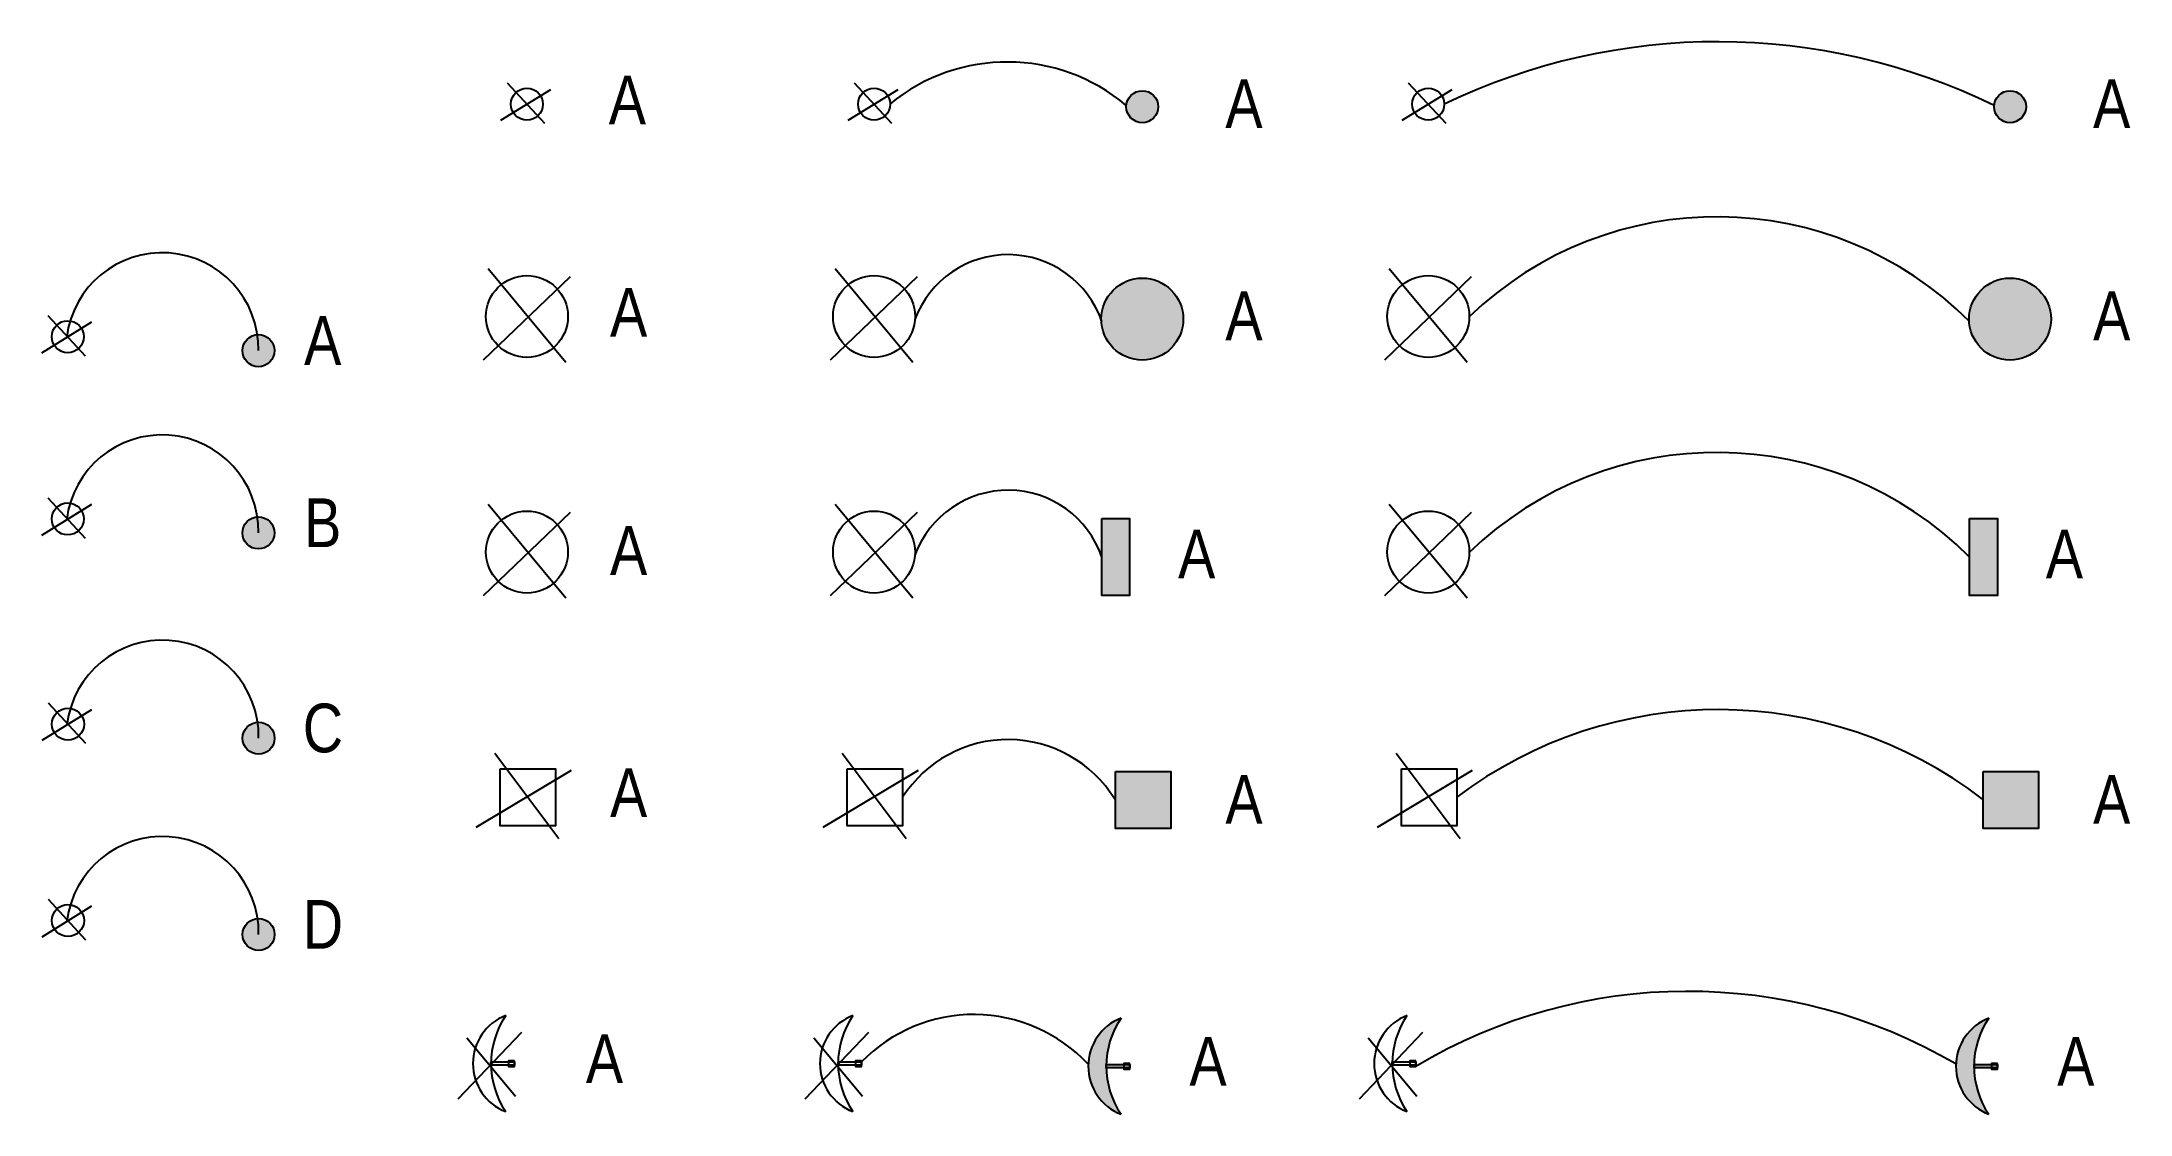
# Model space of a CAD drawing. Header units: feet. Extents: x -13431 to 12907, y 13448 to 29871.
# Drawn here: x 4100.8 to 4535.1, y 14529 to 14752.1 of the extents above; entities that cross this region are included whole.
import ezdxf
from ezdxf.enums import TextEntityAlignment as Align

# ---------------------------------------------------------------- set-up
doc = ezdxf.new("R2010")
doc.units = ezdxf.units.FT
doc.header["$MEASUREMENT"] = 0
doc.layers.add('Z - ROOF', color=3, linetype='Continuous')
doc.styles.add('PAPER SPACE TXT', font='technic_.ttf', dxfattribs={"height": 0.125})

msp = doc.modelspace()

# ---------------------------------------------------------------- texts
at = {"style": 'PAPER SPACE TXT'}
for p in [(4222.6, 14740), (4350.8, 14739.24), (4531.22, 14739.24), (4222.86, 14695.84), (4350.8, 14695.08), (4531.22, 14695.08), (4222.86, 14646.27), (4340.97, 14645.55), (4521.39, 14645.55), (4222.86, 14595.89), (4350.8, 14594.5), (4531.22, 14594.5), (4217.84, 14540.56), (4343.33, 14540.03), (4523.75, 14540.03)]:
    msp.add_text('A', height=10.13, dxfattribs=at).set_placement(p, align=Align.MIDDLE_CENTER)

# ---------------------------------------------------------------- blocks, each defined once
blk = doc.blocks.new('*U127')
at = {"layer": 'Z - ROOF'}
h = blk.add_hatch(color=256, dxfattribs=at)
h.dxf.hatch_style = 1
h.paths.add_polyline_path([(43, -2.87, 1), (36.33, -2.87, 1)])
at = {"color": 3}
blk.add_circle((0.03, 0.03), 3.33, dxfattribs=at)
at = {"color": 7}
blk.add_circle((39.67, -2.87), 3.33, dxfattribs=at)
at = {"layer": 'Z - ROOF', "color": 3, "flags": 128}
for points in [[(-4.12, 4.45), (3.66, -3.95)], [(-5.37, -3.33), (5.01, 3.1)]]:
    blk.add_lwpolyline(points, dxfattribs=at)
at = {"layer": 'Z - ROOF', "color": 3}
blk.add_arc((19.67, -2.49), 20, 358.9278, 173.1211, dxfattribs=at)
at = {"style": 'PAPER SPACE TXT'}
blk.add_text('A', height=10.13, dxfattribs=at).set_placement((53.04, -0.76), align=Align.MIDDLE_CENTER)
blk = doc.blocks.new('*U124')
at = {"layer": 'Z - ROOF'}
h = blk.add_hatch(color=256, dxfattribs=at)
h.dxf.hatch_style = 1
h.paths.add_polyline_path([(43, -2.87, 1), (36.33, -2.87, 1)])
at = {"color": 3}
blk.add_circle((0.03, 0.03), 3.33, dxfattribs=at)
at = {"color": 7}
blk.add_circle((39.67, -2.87), 3.33, dxfattribs=at)
at = {"layer": 'Z - ROOF', "color": 3, "flags": 128}
for points in [[(-4.12, 4.45), (3.66, -3.95)], [(-5.37, -3.33), (5.01, 3.1)]]:
    blk.add_lwpolyline(points, dxfattribs=at)
at = {"layer": 'Z - ROOF', "color": 3}
blk.add_arc((19.67, -2.49), 20, 358.9278, 173.1211, dxfattribs=at)
at = {"style": 'PAPER SPACE TXT'}
blk.add_text('B', height=10.13, dxfattribs=at).set_placement((53.04, -0.76), align=Align.MIDDLE_CENTER)
blk = doc.blocks.new('OBSTRUCTION C')
at = {"layer": 'Z - ROOF'}
h = blk.add_hatch(color=256, dxfattribs=at)
h.dxf.hatch_style = 1
h.paths.add_polyline_path([(43, -2.87, 1), (36.33, -2.87, 1)])
at = {"color": 3}
blk.add_circle((0.03, 0.03), 3.33, dxfattribs=at)
at = {"color": 7}
blk.add_circle((39.67, -2.87), 3.33, dxfattribs=at)
at = {"layer": 'Z - ROOF', "color": 3, "flags": 128}
for points in [[(-4.12, 4.45), (3.66, -3.95)], [(-5.37, -3.33), (5.01, 3.1)]]:
    blk.add_lwpolyline(points, dxfattribs=at)
at = {"layer": 'Z - ROOF', "color": 3}
blk.add_arc((19.67, -2.49), 20, 358.9278, 173.1211, dxfattribs=at)
at = {"style": 'PAPER SPACE TXT'}
blk.add_text('C', height=10.13, dxfattribs=at).set_placement((53.04, -0.76), align=Align.MIDDLE_CENTER)
blk = doc.blocks.new('OBSTRUCTION D')
at = {"layer": 'Z - ROOF'}
h = blk.add_hatch(color=256, dxfattribs=at)
h.dxf.hatch_style = 1
h.paths.add_polyline_path([(43, -2.87, 1), (36.33, -2.87, 1)])
at = {"color": 3}
blk.add_circle((0.03, 0.03), 3.33, dxfattribs=at)
at = {"color": 7}
blk.add_circle((39.67, -2.87), 3.33, dxfattribs=at)
at = {"layer": 'Z - ROOF', "color": 3, "flags": 128}
for points in [[(-4.12, 4.45), (3.66, -3.95)], [(-5.37, -3.33), (5.01, 3.1)]]:
    blk.add_lwpolyline(points, dxfattribs=at)
at = {"layer": 'Z - ROOF', "color": 3}
blk.add_arc((19.67, -2.49), 20, 358.9278, 173.1211, dxfattribs=at)
at = {"style": 'PAPER SPACE TXT'}
blk.add_text('D', height=10.13, dxfattribs=at).set_placement((53.04, -0.76), align=Align.MIDDLE_CENTER)

# ---------------------------------------------------------------- hatches: boundary and pattern name
at = {"layer": 'Z - ROOF'}
h = msp.add_hatch(color=256, dxfattribs=at)
h.dxf.hatch_style = 1
h.paths.add_polyline_path([(4332.99, 14738.58, 1), (4326.33, 14738.58, 1)])
h = msp.add_hatch(color=256, dxfattribs=at)
h.dxf.hatch_style = 1
h.paths.add_polyline_path([(4513.41, 14738.58, 1), (4506.75, 14738.58, 1)])
h = msp.add_hatch(color=256, dxfattribs=at)
h.dxf.hatch_style = 1
h.paths.add_polyline_path([(4338.18, 14694.41, 1), (4321.14, 14694.41, 1)])
h = msp.add_hatch(color=256, dxfattribs=at)
h.dxf.hatch_style = 1
h.paths.add_polyline_path([(4518.6, 14694.41, 1), (4501.56, 14694.41, 1)])
h = msp.add_hatch(color=256, dxfattribs=at)
h.dxf.hatch_style = 1
h.paths.add_polyline_path([(4321.26, 14636.88), (4327.02, 14636.88), (4327.02, 14652.9), (4321.26, 14652.9)])
h = msp.add_hatch(color=256, dxfattribs=at)
h.dxf.hatch_style = 1
h.paths.add_polyline_path([(4501.68, 14636.88), (4507.44, 14636.88), (4507.44, 14652.9), (4501.68, 14652.9)])
h = msp.add_hatch(color=256, dxfattribs=at)
h.dxf.hatch_style = 1
h.paths.add_polyline_path([(4335.59, 14600.33), (4324.1, 14600.33), (4324.1, 14588.48), (4335.59, 14588.48)])
h = msp.add_hatch(color=256, dxfattribs=at)
h.dxf.hatch_style = 1
h.paths.add_polyline_path([(4516.01, 14600.33), (4504.52, 14600.33), (4504.52, 14588.48), (4516.01, 14588.48)])
h = msp.add_hatch(color=256, dxfattribs=at)
h.dxf.hatch_style = 1
h.paths.add_polyline_path([(4322.18, 14539.36), (4322.19, 14539.36, -0.144406), (4325.24, 14549.01, 0.683125), (4325.24, 14529.02, -0.144406), (4322.19, 14538.66), (4322.18, 14538.66)])
h.paths.add_polyline_path([(4325.82, 14539.36), (4322.19, 14539.36, 0.00977), (4322.19, 14538.66), (4325.82, 14538.66)])
h.paths.add_polyline_path([(4327.08, 14539.36), (4325.82, 14539.36), (4325.82, 14538.66), (4327.08, 14538.66)])
h = msp.add_hatch(color=256, dxfattribs=at)
h.dxf.hatch_style = 1
h.paths.add_polyline_path([(4502.6, 14539.36), (4502.61, 14539.36, -0.144406), (4505.66, 14549.01, 0.683125), (4505.66, 14529.02, -0.144406), (4502.61, 14538.66), (4502.6, 14538.66)])
h.paths.add_polyline_path([(4506.24, 14539.36), (4502.61, 14539.36, 0.00977), (4502.61, 14538.66), (4506.24, 14538.66)])
h.paths.add_polyline_path([(4507.5, 14539.36), (4506.24, 14539.36), (4506.24, 14538.66), (4507.5, 14538.66)])

# ---------------------------------------------------------------- linework, layer by layer
at = {"color": 3}
for points in [[(4196.17, 14600.87), (4207.65, 14600.87), (4207.65, 14589.02), (4196.17, 14589.02)], [(4268.33, 14600.87), (4279.82, 14600.87), (4279.82, 14589.02), (4268.33, 14589.02)], [(4383.56, 14600.87), (4395.05, 14600.87), (4395.05, 14589.02), (4383.56, 14589.02)], [(4194.24, 14539.9), (4199.14, 14539.9), (4199.14, 14539.2), (4194.24, 14539.2)], [(4199.14, 14540.14), (4197.89, 14540.14), (4197.89, 14538.96), (4199.14, 14538.96)], [(4266.41, 14539.9), (4271.31, 14539.9), (4271.31, 14539.2), (4266.41, 14539.2)], [(4271.31, 14540.14), (4270.05, 14540.14), (4270.05, 14538.96), (4271.31, 14538.96)], [(4381.64, 14539.9), (4386.54, 14539.9), (4386.54, 14539.2), (4381.64, 14539.2)], [(4386.54, 14540.14), (4385.28, 14540.14), (4385.28, 14538.96), (4386.54, 14538.96)]]:
    msp.add_lwpolyline(points, close=True, dxfattribs=at)
at = {"color": 7}
for points in [[(4324.1, 14600.33), (4335.59, 14600.33), (4335.59, 14588.48), (4324.1, 14588.48)], [(4504.52, 14600.33), (4516.01, 14600.33), (4516.01, 14588.48), (4504.52, 14588.48)], [(4322.18, 14539.36), (4327.08, 14539.36), (4327.08, 14538.66), (4322.18, 14538.66)], [(4327.08, 14539.6), (4325.82, 14539.6), (4325.82, 14538.42), (4327.08, 14538.42)], [(4502.6, 14539.36), (4507.5, 14539.36), (4507.5, 14538.66), (4502.6, 14538.66)], [(4507.5, 14539.6), (4506.24, 14539.6), (4506.24, 14538.42), (4507.5, 14538.42)]]:
    msp.add_lwpolyline(points, close=True, dxfattribs=at)
at = {"color": 3}
for centre, radius in [((4201.72, 14739.12), 3.33), ((4273.89, 14739.12), 3.33), ((4389.12, 14739.12), 3.33), ((4201.72, 14694.95), 8.52), ((4273.89, 14694.95), 8.52), ((4389.12, 14694.95), 8.52), ((4201.72, 14645.95), 8.52), ((4273.89, 14645.95), 8.52), ((4389.12, 14645.95), 8.52)]:
    msp.add_circle(centre, radius, dxfattribs=at)
at = {"color": 7}
for centre, radius in [((4329.66, 14738.58), 3.33), ((4510.08, 14738.58), 3.33), ((4329.66, 14694.41), 8.52), ((4510.08, 14694.41), 8.52)]:
    msp.add_circle(centre, radius, dxfattribs=at)
at = {"color": 3}
for centre, radius, start, end in [((4201.2, 14539.55), 10.73, 111.3241, 248.6759), ((4212.13, 14539.55), 17.88, 146.0123, 213.9877), ((4273.37, 14539.55), 10.73, 111.3241, 248.6759), ((4284.29, 14539.55), 17.88, 146.0123, 213.9877), ((4388.6, 14539.55), 10.73, 111.3241, 248.6759), ((4399.52, 14539.55), 17.88, 146.0123, 213.9877)]:
    msp.add_arc(centre, radius, start, end, dxfattribs=at)
at = {"color": 7}
for centre, radius, start, end in [((4329.14, 14539.01), 10.73, 111.3241, 248.6759), ((4340.06, 14539.01), 17.88, 146.0123, 213.9877), ((4509.56, 14539.01), 10.73, 111.3241, 248.6759), ((4520.48, 14539.01), 17.88, 146.0123, 213.9877)]:
    msp.add_arc(centre, radius, start, end, dxfattribs=at)
at = {"layer": 'Z - ROOF', "color": 3, "flags": 128}
for points in [[(4197.57, 14743.54), (4205.35, 14735.14)], [(4269.73, 14743.54), (4277.52, 14735.14)], [(4384.96, 14743.54), (4392.75, 14735.14)], [(4196.32, 14735.76), (4206.7, 14742.19)], [(4268.49, 14735.76), (4278.87, 14742.19)], [(4383.72, 14735.76), (4394.1, 14742.19)], [(4192.69, 14685.95), (4210.75, 14703.27)], [(4193.62, 14704.93), (4209.81, 14685.43)], [(4264.85, 14685.95), (4282.91, 14703.27)], [(4265.79, 14704.93), (4281.98, 14685.43)], [(4380.09, 14685.95), (4398.14, 14703.27)], [(4381.02, 14704.93), (4397.21, 14685.43)], [(4193.62, 14655.92), (4209.81, 14636.43)], [(4265.79, 14655.92), (4281.98, 14636.43)], [(4381.02, 14655.92), (4397.21, 14636.43)], [(4192.69, 14636.94), (4210.75, 14654.26)], [(4264.85, 14636.94), (4282.91, 14654.26)], [(4380.09, 14636.94), (4398.14, 14654.26)], [(4195.07, 14604.09), (4208.36, 14586.36)], [(4267.24, 14604.09), (4280.53, 14586.36)], [(4382.47, 14604.09), (4395.76, 14586.36)], [(4191.13, 14588.74), (4210.95, 14600.57)], [(4263.3, 14588.74), (4283.12, 14600.57)], [(4378.53, 14588.74), (4398.35, 14600.57)], [(4187.4, 14532.21), (4200.62, 14546.07)], [(4189.19, 14544.93), (4199.31, 14532.78)], [(4259.57, 14532.21), (4272.78, 14546.07)], [(4261.36, 14544.93), (4271.48, 14532.78)], [(4374.8, 14532.21), (4388.01, 14546.07)], [(4376.59, 14544.93), (4386.71, 14532.78)]]:
    msp.add_lwpolyline(points, dxfattribs=at)
at = {"layer": 'Z - ROOF', "color": 7}
for points in [[(4321.26, 14652.9), (4327.02, 14652.9), (4327.02, 14636.88), (4321.26, 14636.88)], [(4501.68, 14652.9), (4507.44, 14652.9), (4507.44, 14636.88), (4501.68, 14636.88)]]:
    msp.add_lwpolyline(points, close=True, dxfattribs=at)
at = {"layer": 'Z - ROOF', "color": 3}
for centre, radius, start, end in [((4449.3, 14621.02), 131.07, 64.0017, 115.7032), ((4301.58, 14709.52), 38.36, 49.8176, 129.4247), ((4449.15, 14641.45), 74.22, 44.9585, 133.9531), ((4301.74, 14687.18), 20.63, 18.9914, 159.734), ((4449.15, 14592.45), 74.22, 44.9585, 133.9531), ((4301.74, 14638.18), 20.63, 18.9914, 159.734), ((4449.45, 14522.87), 90.3, 52.5642, 127.0454), ((4301.75, 14580.91), 26.04, 31.6525, 147.3801), ((4443.1, 14444.35), 110.23, 59.6627, 120.8703), ((4294.63, 14517.24), 32.52, 43.1616, 135.8247)]:
    msp.add_arc(centre, radius, start, end, dxfattribs=at)

# ---------------------------------------------------------------- block references
at = {"color": 3}
for name, p in [('*U127', (4106.21, 14690.71)), ('*U124', (4106.21, 14652.8)), ('OBSTRUCTION C', (4106.26, 14610.12)), ('OBSTRUCTION D', (4106.26, 14569.27))]:
    msp.add_blockref(name, p, dxfattribs=at)

msp.set_redraw_order([(e.dxf.handle, doc.entitydb.next_handle()) for e in msp.query("TEXT MTEXT ATTDEF DIMENSION ARC_DIMENSION")])  # texts and dimensions are drawn at this point

doc.saveas('drawing.dxf')
